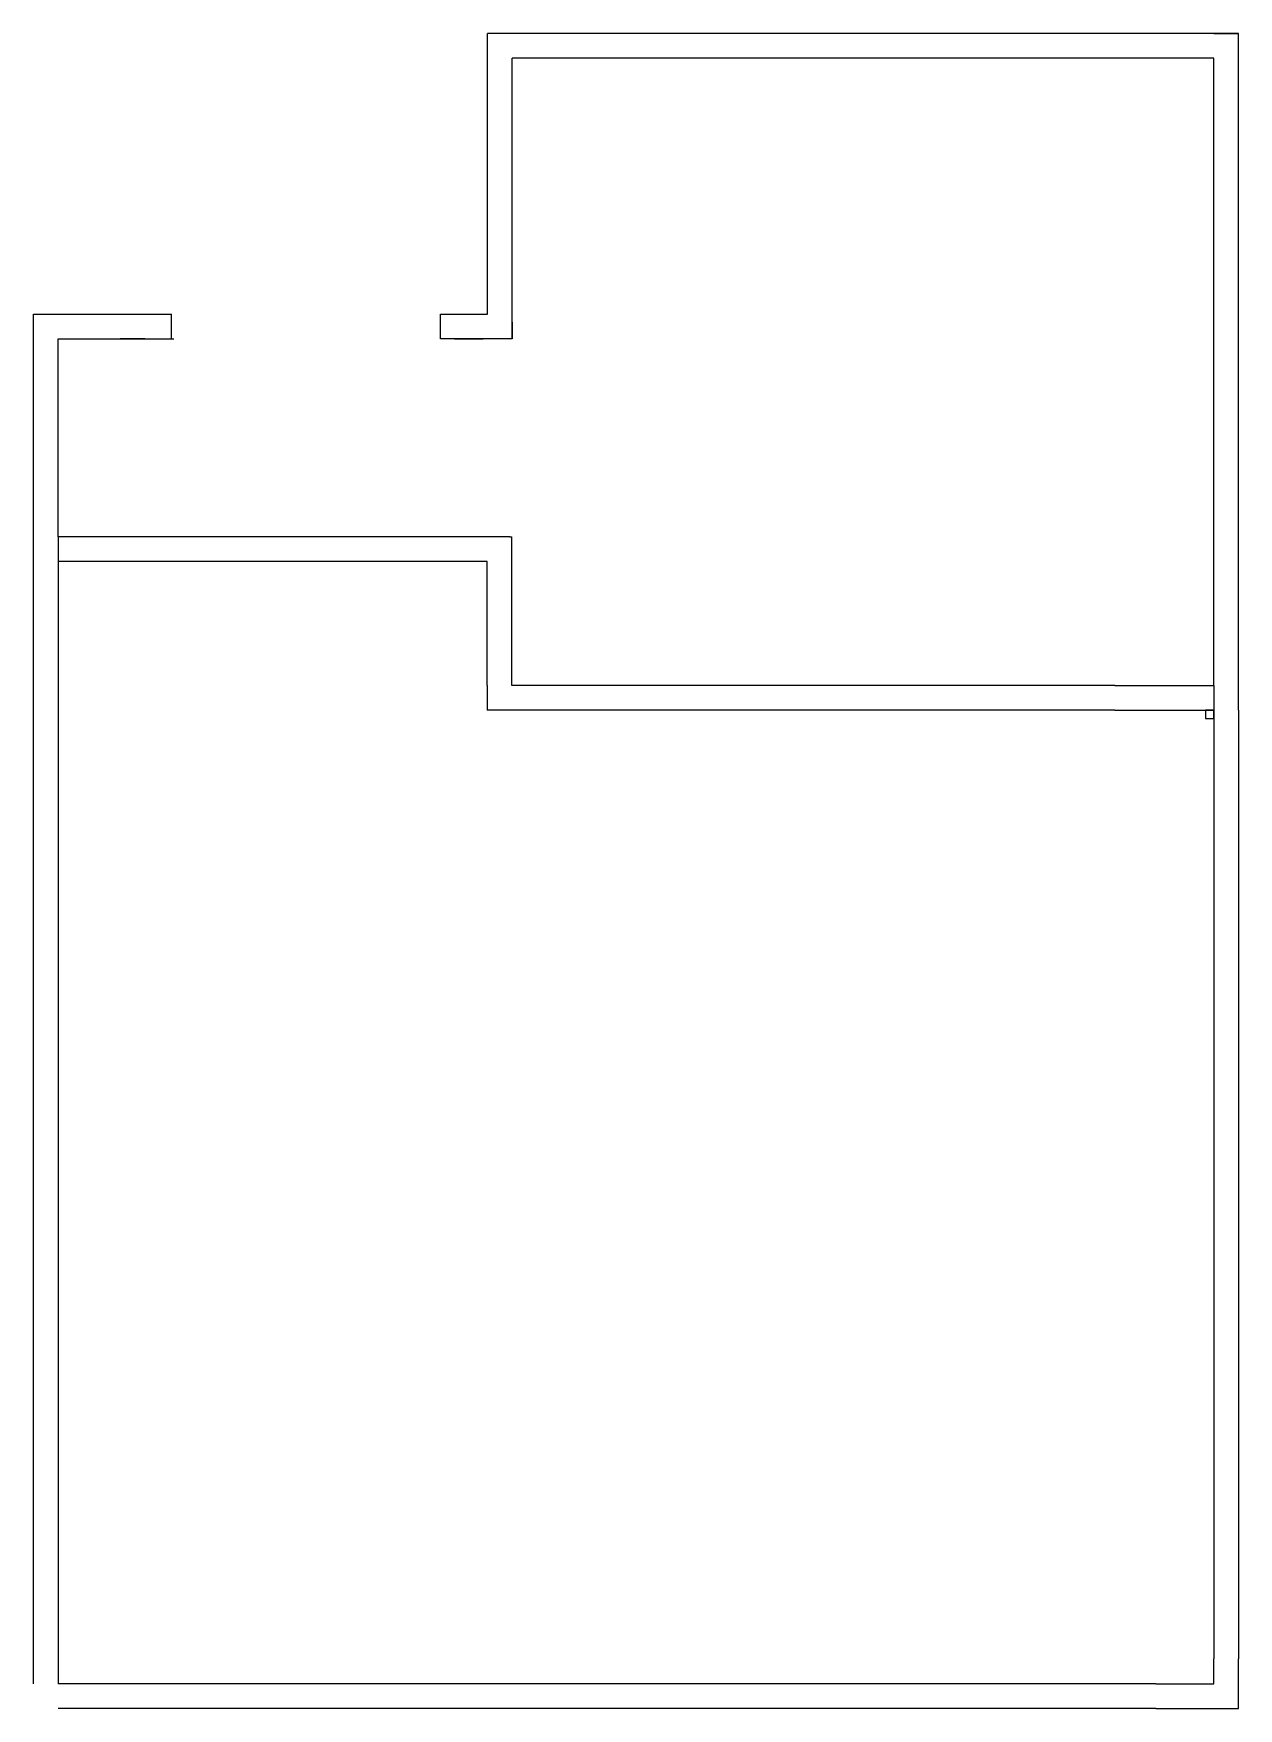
# Model space of a CAD drawing. Header units: millimetres. Extents: x 686 to 3901, y 1004 to 1838.
# Drawn here: x 1925.3 to 2071.3, y 1230.7 to 1433.7 of the extents above; entities that cross this region are included whole.
import ezdxf

# ---------------------------------------------------------------- set-up
doc = ezdxf.new("R2010")
doc.units = ezdxf.units.MM
doc.layers.add('Caja', color=7, linetype='Continuous')
doc.layers.add('Driver', color=92, linetype='Continuous')

msp = doc.modelspace()

# ---------------------------------------------------------------- linework, layer by layer
at = {"extrusion": (0, -1, 0)}
msp.add_line((1928.329, 1396.705, 63), (1928.329, 1396.705, 54), dxfattribs=at)
for p, q in [((1928.329, 1372.705, 5), (1928.329, 1369.705, 5)), ((2068.329, 1354.705, 5), (2068.329, 1351.705, 5))]:
    msp.add_line(p, q)
at = {"layer": 'Caja'}
for p, q in [((2071.329, 1433.705, 5), (1980.329, 1433.705, 5)), ((1980.329, 1430.705, 5), (1980.329, 1433.705, 5)), ((2068.329, 1433.705, 5), (2071.329, 1433.705, 5)), ((2071.329, 1393.705, 5), (2071.329, 1433.705, 5)), ((1980.329, 1399.705, 5), (1980.329, 1430.705, 5)), ((2068.329, 1430.705, 5), (1983.329, 1430.705, 5)), ((1983.329, 1396.705, 5), (1983.329, 1430.705, 5)), ((2068.329, 1354.705, 5), (2068.329, 1430.705, 5)), ((1925.329, 1396.705, 5), (1925.329, 1399.705, 5)), ((1925.329, 1399.705, 5), (1939.629, 1399.705, 5)), ((1939.629, 1399.705, 5), (1942.029, 1399.705, 5)), ((1942.029, 1396.705, 5), (1942.029, 1399.705, 5)), ((1974.629, 1396.705, 5), (1974.629, 1399.705, 5)), ((1974.629, 1399.705, 5), (1980.329, 1399.705, 5)), ((1983.329, 1398.705, 5), (1983.329, 1396.705, 5)), ((1925.329, 1233.705, 5), (1925.329, 1396.705, 5)), ((1928.329, 1396.705, 5), (1939.629, 1396.705, 5)), ((1928.329, 1396.705, 5), (1931.329, 1396.705, 5)), ((1928.329, 1372.705, 5), (1928.329, 1396.705, 5)), ((1939.629, 1396.705, 5), (1942.029, 1396.705, 5)), ((1942.029, 1396.705, 5), (1942.329, 1396.705, 5)), ((1978.829, 1396.705, 5), (1974.629, 1396.705, 5)), ((1983.329, 1396.705, 5), (1974.629, 1396.705, 5)), ((2071.329, 1354.705, 5), (2071.329, 1393.705, 5)), ((1931.329, 1372.705, 5), (1928.329, 1372.705, 5)), ((1983.049, 1372.705, 5), (1931.329, 1372.705, 5)), ((1983.049, 1372.705, 5), (1983.3, 1372.705, 5)), ((1983.3, 1369.705, 5), (1983.3, 1372.705, 5)), ((1931.329, 1369.705, 5), (1928.329, 1369.705, 5)), ((1928.329, 1369.705, 5), (1928.329, 1233.705, 5)), ((1980.3, 1369.705, 5), (1931.329, 1369.705, 5)), ((1980.3, 1354.705, 5), (1980.3, 1369.705, 5)), ((1983.3, 1354.705, 5), (1983.3, 1369.705, 5)), ((1980.3, 1354.705, 5), (1980.3, 1351.705, 5)), ((1986.3, 1354.705, 5), (1983.3, 1354.705, 5)), ((1988.329, 1354.705, 5), (1986.3, 1354.705, 5)), ((2056.329, 1354.705, 5), (2061.329, 1354.705, 5)), ((2061.329, 1354.705, 5), (2064.329, 1354.705, 5)), ((2071.329, 1351.705, 5), (2071.329, 1354.705, 5)), ((1983.3, 1351.705, 5), (1980.3, 1351.705, 5)), ((1986.3, 1351.705, 5), (1983.3, 1351.705, 5)), ((1988.329, 1351.705, 5), (1986.3, 1351.705, 5)), ((2056.329, 1351.705, 5), (2061.329, 1351.705, 5)), ((2061.329, 1351.705, 5), (2064.329, 1351.705, 5)), ((2064.329, 1351.705, 5), (2068.329, 1351.705, 5)), ((2068.329, 1351.705, 5), (2068.329, 1236.705, 5)), ((2071.329, 1351.705, 5), (2071.329, 1236.705, 5)), ((2061.329, 1233.705, 5), (1928.329, 1233.705, 5)), ((2064.329, 1233.705, 5), (2068.329, 1233.705, 5)), ((2061.329, 1230.705, 5), (1928.329, 1230.705, 5)), ((2067.329, 1230.705, 5), (2071.329, 1230.705, 5))]:
    msp.add_line(p, q, dxfattribs=at)
at = {"layer": 'Caja', "extrusion": (6.12323e-17, -1, 6.12323e-17)}
for p, q in [((2056.329, 1354.705, 5), (1988.329, 1354.705, 5)), ((2056.329, 1351.705, 5), (1988.329, 1351.705, 5))]:
    msp.add_line(p, q, dxfattribs=at)
at = {"layer": 'Caja', "extrusion": (1, -6.12323e-17, -3.06162e-16)}
msp.add_line((2064.329, 1354.705, 5), (2068.329, 1354.705, 5), dxfattribs=at)
at = {"layer": 'Caja', "elevation": 5}
msp.add_lwpolyline([(2068.329, 1351.705), (2067.329, 1351.705), (2067.329, 1350.705), (2068.329, 1350.705)], close=True, dxfattribs=at)
for points in [[(2068.329, 1233.705), (2068.329, 1236.705)], [(2071.329, 1230.705), (2071.329, 1236.705)], [(2061.329, 1233.705), (2064.329, 1233.705)], [(2061.329, 1230.705), (2067.329, 1230.705)]]:
    msp.add_lwpolyline(points, dxfattribs=at)
at = {"layer": 'Driver', "extrusion": (0, 1, 0)}
for centre in [(-1937.329, 9.6, 1396.705), (-1978.329, 9.6, 1396.705)]:
    msp.add_circle(centre, 1.5, dxfattribs=at)
at = {"layer": 'Driver', "extrusion": (7.4988e-33, 1, 0)}
msp.add_circle((-1937.329, 51.4, 1396.705), 1.5, dxfattribs=at)
at = {"layer": 'Driver', "extrusion": (7.4988e-33, 1, -9.18338e-49)}
msp.add_circle((-1977.829, 51, 1396.705), 1.5, dxfattribs=at)

doc.saveas('drawing.dxf')
